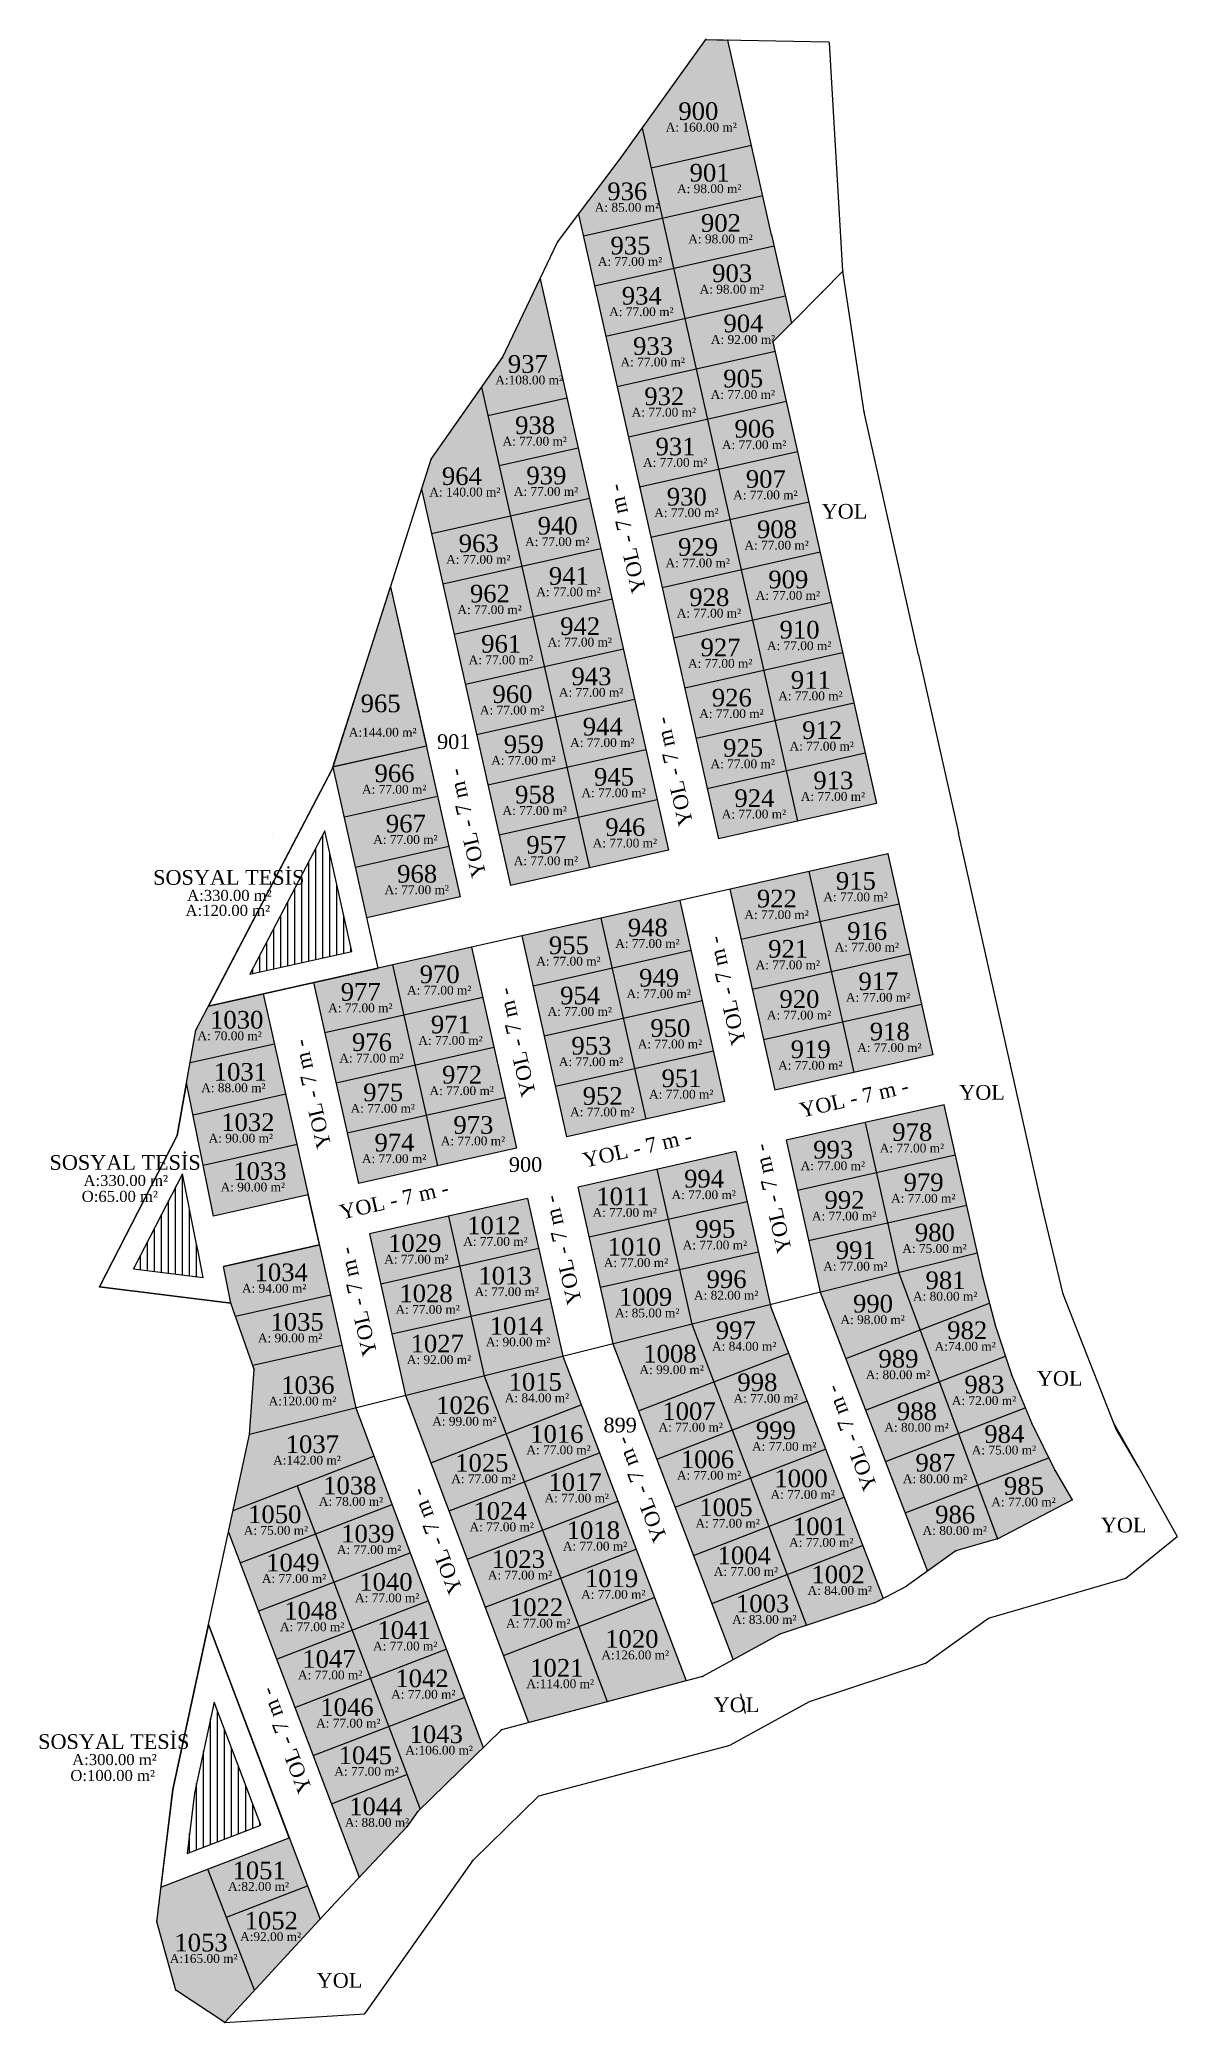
# Model space of a CAD drawing. Header units: metres. Extents: x 479883 to 480038, y 4463406 to 4463676.
import ezdxf

# ---------------------------------------------------------------- set-up
doc = ezdxf.new("R2010")
doc.units = ezdxf.units.M
doc.layers.get('0').update_dxf_attribs({"color": 5, "lineweight": 0})
for name, color, linetype, lineweight in [('DETAY_YOL_YAZI', 6, 'Continuous', 0), ('NOKTA_PARSEL', 1, 'Continuous', 0), ('PARSEL_HAT', 150, 'Continuous', 0), ('PARSEL_İPTAL', 254, 'Continuous', 0), ('PARSEL_NO', 4, 'Continuous', 0), ('YAZI', 3, 'Continuous', 0)]:
    doc.layers.add(name, color=color, linetype=linetype, lineweight=lineweight)
doc.styles.get("Standard").update_dxf_attribs({"font": 'TimesNewRoman.ttf'})

msp = doc.modelspace()

# ---------------------------------------------------------------- texts
at = {"layer": 'DETAY_YOL_YAZI'}
for p in [(479989.71, 4463610.85), (480008.41, 4463531.84), (480018.96, 4463492.96), (480027.66, 4463473.01), (479975.03, 4463448.57), (479921.06, 4463411.1)]:
    msp.add_text('YOL', height=2, dxfattribs=at).set_placement(p)
at = {"layer": 'PARSEL_NO'}
for rotation, p in [(103, (479965.88, 4463601.01)), (103, (479972.26, 4463569.34)), (103, (479944.13, 4463562.32)), (103, (479979.44, 4463539.53)), (103, (479950.89, 4463532.52)), (103, (479923.07, 4463525.5)), (13, (479986.98, 4463529.4)), (13, (479957.51, 4463522.59)), (103, (479985.67, 4463511.29)), (13, (479924.45, 4463515.53)), (103, (479957.12, 4463504.27)), (103, (479929.3, 4463497.26)), (111, (479997.32, 4463479.17)), (111, (479968.77, 4463472.15)), (111, (479940.95, 4463465.13)), (111, (479920.49, 4463438.05))]:
    msp.add_text('YOL - 7 m -', height=2, rotation=rotation, dxfattribs=at).set_placement(p)
for s, p in [('901', (479937.43, 4463579.53)), ('SOSYAL TESİS', (479898.83, 4463561.07)), ('SOSYAL TESİS', (479884.74, 4463522.31)), ('900', (479947.19, 4463522.03)), ('899', (479960.05, 4463486.61)), ('SOSYAL TESİS', (479883.2, 4463443.57))]:
    msp.add_text(s, height=2, dxfattribs=at).set_placement(p)
at = {"layer": 'YAZI'}
for s, height, p in [('900', 2.4, (479970.23, 4463665.06)), ('A: 160.00 m²', 1.2, (479968.52, 4463663.48)), ('936', 2.4, (479960.57, 4463654.15)), ('901', 2.4, (479971.76, 4463656.68)), ('A: 98.00 m²', 1.2, (479970.05, 4463655.11)), ('A: 85.00 m²', 1.2, (479958.86, 4463652.58)), ('902', 2.4, (479973.3, 4463649.85)), ('935', 2.4, (479961, 4463646.78)), ('A: 98.00 m²', 1.2, (479971.58, 4463648.28)), ('A: 77.00 m²', 1.2, (479959.29, 4463645.21)), ('903', 2.4, (479974.83, 4463643.02)), ('934', 2.4, (479962.54, 4463639.95)), ('A: 98.00 m²', 1.2, (479973.12, 4463641.45)), ('A: 77.00 m²', 1.2, (479960.82, 4463638.38)), ('904', 2.4, (479976.36, 4463636.19)), ('933', 2.4, (479964.07, 4463633.12)), ('A: 92.00 m²', 1.2, (479974.65, 4463634.61)), ('937', 2.4, (479947.05, 4463630.68)), ('A: 77.00 m²', 1.2, (479962.36, 4463631.55)), ('A:108.00 m²', 1.2, (479945.34, 4463629.1)), ('905', 2.4, (479976.33, 4463628.7)), ('932', 2.4, (479965.6, 4463626.29)), ('A: 77.00 m²', 1.2, (479974.62, 4463627.13)), ('938', 2.4, (479948.04, 4463622.35)), ('A: 77.00 m²', 1.2, (479963.88, 4463624.72)), ('906', 2.4, (479977.86, 4463621.87)), ('A: 77.00 m²', 1.2, (479946.33, 4463620.78)), ('931', 2.4, (479967.13, 4463619.46)), ('A: 77.00 m²', 1.2, (479976.15, 4463620.3)), ('A: 77.00 m²', 1.2, (479965.42, 4463617.89)), ('964', 2.4, (479938.09, 4463615.43)), ('939', 2.4, (479949.57, 4463615.52)), ('907', 2.4, (479979.4, 4463615.04)), ('A: 140.00 m²', 1.2, (479936.38, 4463613.86)), ('A: 77.00 m²', 1.2, (479947.86, 4463613.95)), ('930', 2.4, (479968.66, 4463612.63)), ('A: 77.00 m²', 1.2, (479977.68, 4463613.47)), ('940', 2.4, (479951.1, 4463608.69)), ('A: 77.00 m²', 1.2, (479966.95, 4463611.06)), ('963', 2.4, (479940.37, 4463606.29)), ('A: 77.00 m²', 1.2, (479949.39, 4463607.12)), ('929', 2.4, (479970.19, 4463605.8)), ('908', 2.4, (479980.92, 4463608.21)), ('A: 77.00 m²', 1.2, (479938.66, 4463604.71)), ('A: 77.00 m²', 1.2, (479968.48, 4463604.23)), ('A: 77.00 m²', 1.2, (479979.21, 4463606.64)), ('941', 2.4, (479952.63, 4463601.86)), ('909', 2.4, (479982.46, 4463601.38)), ('962', 2.4, (479941.9, 4463599.46)), ('A: 77.00 m²', 1.2, (479950.92, 4463600.29)), ('928', 2.4, (479971.72, 4463598.97)), ('A: 77.00 m²', 1.2, (479980.74, 4463599.81)), ('A: 77.00 m²', 1.2, (479940.19, 4463597.88)), ('942', 2.4, (479954.17, 4463595.03)), ('A: 77.00 m²', 1.2, (479970.01, 4463597.4)), ('961', 2.4, (479943.43, 4463592.63)), ('A: 77.00 m²', 1.2, (479952.45, 4463593.46)), ('927', 2.4, (479973.25, 4463592.14)), ('910', 2.4, (479983.99, 4463594.55)), ('A: 77.00 m²', 1.2, (479941.72, 4463591.05)), ('A: 77.00 m²', 1.2, (479982.27, 4463592.97)), ('943', 2.4, (479955.7, 4463588.2)), ('A: 77.00 m²', 1.2, (479971.54, 4463590.57)), ('911', 2.4, (479985.52, 4463587.72)), ('965', 2.4, (479927.04, 4463584.53)), ('960', 2.4, (479944.96, 4463585.79)), ('A: 77.00 m²', 1.2, (479953.99, 4463586.63)), ('926', 2.4, (479974.78, 4463585.31)), ('A: 77.00 m²', 1.2, (479983.81, 4463586.15)), ('A: 77.00 m²', 1.2, (479943.25, 4463584.22)), ('944', 2.4, (479957.23, 4463581.37)), ('A: 77.00 m²', 1.2, (479973.07, 4463583.74)), ('A:144.00 m²', 1.2, (479925.43, 4463581.2)), ('959', 2.4, (479946.5, 4463578.97)), ('912', 2.4, (479987.06, 4463580.89)), ('A: 77.00 m²', 1.2, (479944.79, 4463577.39)), ('A: 77.00 m²', 1.2, (479955.52, 4463579.8)), ('925', 2.4, (479976.31, 4463578.48)), ('A: 77.00 m²', 1.2, (479985.34, 4463579.32)), ('966', 2.4, (479928.93, 4463575.03)), ('945', 2.4, (479958.76, 4463574.54)), ('A: 77.00 m²', 1.2, (479974.6, 4463576.91)), ('913', 2.4, (479988.58, 4463574.06)), ('A: 77.00 m²', 1.2, (479927.22, 4463573.45)), ('958', 2.4, (479948.03, 4463572.13)), ('A: 77.00 m²', 1.2, (479957.05, 4463572.97)), ('924', 2.4, (479977.85, 4463571.65)), ('A: 77.00 m²', 1.2, (479986.87, 4463572.48)), ('967', 2.4, (479930.47, 4463568.19)), ('A: 77.00 m²', 1.2, (479946.32, 4463570.56)), ('A: 77.00 m²', 1.2, (479976.13, 4463570.08)), ('A: 77.00 m²', 1.2, (479928.75, 4463566.62)), ('957', 2.4, (479949.56, 4463565.3)), ('946', 2.4, (479960.3, 4463567.71)), ('A: 77.00 m²', 1.2, (479947.85, 4463563.73)), ('A: 77.00 m²', 1.2, (479958.58, 4463566.14)), ('968', 2.4, (479932, 4463561.36)), ('915', 2.4, (479991.65, 4463560.4)), ('A:330.00 m²', 1.5, (479903.45, 4463558.87)), ('A: 77.00 m²', 1.2, (479930.29, 4463559.79)), ('922', 2.4, (479980.91, 4463557.99)), ('A: 77.00 m²', 1.2, (479989.94, 4463558.82)), ('A:120.00 m²', 1.5, (479903.23, 4463556.83)), ('A: 77.00 m²', 1.2, (479979.2, 4463556.41)), ('948', 2.4, (479963.36, 4463554.05)), ('916', 2.4, (479993.18, 4463553.57)), ('955', 2.4, (479952.63, 4463551.64)), ('A: 77.00 m²', 1.2, (479961.65, 4463552.48)), ('921', 2.4, (479982.44, 4463551.16)), ('A: 77.00 m²', 1.2, (479991.47, 4463551.99)), ('970', 2.4, (479935.06, 4463547.7)), ('A: 77.00 m²', 1.2, (479950.91, 4463550.07)), ('949', 2.4, (479964.89, 4463547.22)), ('A: 77.00 m²', 1.2, (479980.73, 4463549.58)), ('917', 2.4, (479994.72, 4463546.74)), ('977', 2.4, (479924.33, 4463545.3)), ('A: 77.00 m²', 1.2, (479933.34, 4463546.13)), ('954', 2.4, (479954.16, 4463544.81)), ('A: 77.00 m²', 1.2, (479963.18, 4463545.65)), ('920', 2.4, (479983.97, 4463544.33)), ('A: 77.00 m²', 1.2, (479993, 4463545.16)), ('1030', 2.4, (479906.57, 4463541.51)), ('A: 77.00 m²', 1.2, (479922.62, 4463543.73)), ('A: 77.00 m²', 1.2, (479952.45, 4463543.24)), ('A: 77.00 m²', 1.2, (479982.26, 4463542.75)), ('A: 70.00 m²', 1.2, (479904.85, 4463539.93)), ('976', 2.4, (479925.86, 4463538.47)), ('971', 2.4, (479936.59, 4463540.87)), ('950', 2.4, (479966.42, 4463540.39)), ('918', 2.4, (479996.25, 4463539.91)), ('A: 77.00 m²', 1.2, (479924.14, 4463536.9)), ('A: 77.00 m²', 1.2, (479934.88, 4463539.3)), ('953', 2.4, (479955.69, 4463537.98)), ('A: 77.00 m²', 1.2, (479964.71, 4463538.82)), ('919', 2.4, (479985.5, 4463537.5)), ('A: 77.00 m²', 1.2, (479994.54, 4463538.33)), ('1031', 2.4, (479907.07, 4463534.43)), ('972', 2.4, (479938.11, 4463534.04)), ('A: 77.00 m²', 1.2, (479953.98, 4463536.41)), ('951', 2.4, (479967.95, 4463533.56)), ('A: 77.00 m²', 1.2, (479983.79, 4463535.92)), ('A: 88.00 m²', 1.2, (479905.36, 4463532.86)), ('975', 2.4, (479927.39, 4463531.64)), ('A: 77.00 m²', 1.2, (479936.4, 4463532.47)), ('952', 2.4, (479957.22, 4463531.15)), ('A: 77.00 m²', 1.2, (479966.24, 4463531.99)), ('1032', 2.4, (479908.08, 4463527.59)), ('A: 77.00 m²', 1.2, (479925.67, 4463530.07)), ('A: 77.00 m²', 1.2, (479955.51, 4463529.58)), ('A: 90.00 m²', 1.2, (479906.37, 4463526.01)), ('974', 2.4, (479928.92, 4463524.81)), ('973', 2.4, (479939.65, 4463527.21)), ('978', 2.4, (479999.31, 4463526.25)), ('A: 77.00 m²', 1.2, (479927.21, 4463523.23)), ('A: 77.00 m²', 1.2, (479937.93, 4463525.64)), ('993', 2.4, (479988.56, 4463523.84)), ('A: 77.00 m²', 1.2, (479997.6, 4463524.67)), ('1033', 2.4, (479909.72, 4463520.94)), ('994', 2.4, (479971.01, 4463519.9)), ('A: 77.00 m²', 1.2, (479986.85, 4463522.26)), ('979', 2.4, (480000.85, 4463519.42)), ('O:65.00 m²', 1.5, (479889.12, 4463517.95)), ('A:330.00 m²', 1.5, (479889.36, 4463520.11)), ('A: 90.00 m²', 1.2, (479908, 4463519.37)), ('1011', 2.4, (479959.08, 4463517.49)), ('A: 77.00 m²', 1.2, (479969.3, 4463518.32)), ('992', 2.4, (479990.1, 4463517.01)), ('A: 77.00 m²', 1.2, (479999.14, 4463517.84)), ('A: 77.00 m²', 1.2, (479958.56, 4463515.92)), ('A: 77.00 m²', 1.2, (479988.38, 4463515.43)), ('1012', 2.4, (479941.52, 4463513.55)), ('995', 2.4, (479972.53, 4463513.07)), ('980', 2.4, (480002.38, 4463512.59)), ('1029', 2.4, (479930.77, 4463511.14)), ('A: 77.00 m²', 1.2, (479940.99, 4463511.97)), ('1010', 2.4, (479960.62, 4463510.66)), ('A: 77.00 m²', 1.2, (479970.82, 4463511.49)), ('991', 2.4, (479991.63, 4463510.18)), ('A: 75.00 m²', 1.2, (480000.67, 4463511.01)), ('1034', 2.4, (479912.62, 4463507.17)), ('A: 77.00 m²', 1.2, (479930.24, 4463509.56)), ('1013', 2.4, (479943.05, 4463506.72)), ('A: 77.00 m²', 1.2, (479960.09, 4463509.09)), ('996', 2.4, (479974.07, 4463506.24)), ('A: 77.00 m²', 1.2, (479989.92, 4463508.6)), ('981', 2.4, (480003.83, 4463506.09)), ('A: 94.00 m²', 1.2, (479910.9, 4463505.6)), ('1028', 2.4, (479932.3, 4463504.31)), ('A: 77.00 m²', 1.2, (479942.52, 4463505.14)), ('1009', 2.4, (479962.15, 4463503.83)), ('A: 82.00 m²', 1.2, (479972.35, 4463504.66)), ('A: 80.00 m²', 1.2, (480002.12, 4463504.52)), ('A: 77.00 m²', 1.2, (479931.77, 4463502.73)), ('A: 85.00 m²', 1.2, (479961.62, 4463502.25)), ('990', 2.4, (479993.97, 4463502.91)), ('1035', 2.4, (479914.78, 4463500.43)), ('1014', 2.4, (479944.58, 4463499.89)), ('997', 2.4, (479975.32, 4463499.29)), ('A: 98.00 m²', 1.2, (479992.26, 4463501.34)), ('982', 2.4, (480006.78, 4463499.29)), ('A: 90.00 m²', 1.2, (479913.07, 4463498.85)), ('1027', 2.4, (479933.83, 4463497.48)), ('A: 90.00 m²', 1.2, (479944.06, 4463498.31)), ('1008', 2.4, (479965.46, 4463496.11)), ('A: 84.00 m²', 1.2, (479974.8, 4463497.72)), ('989', 2.4, (479997.43, 4463495.42)), ('A:74.00 m²', 1.2, (480005.07, 4463497.71)), ('A: 92.00 m²', 1.2, (479933.31, 4463495.9)), ('A: 99.00 m²', 1.2, (479964.94, 4463494.54)), ('A: 80.00 m²', 1.2, (479995.71, 4463493.85)), ('1036', 2.4, (479916.24, 4463491.84)), ('1015', 2.4, (479947.15, 4463492.28)), ('998', 2.4, (479978.25, 4463492.22)), ('983', 2.4, (480009.11, 4463491.91)), ('A:120.00 m²', 1.2, (479914.53, 4463490.27)), ('1026', 2.4, (479937.3, 4463489.1)), ('A: 84.00 m²', 1.2, (479946.63, 4463490.7)), ('1007', 2.4, (479968.05, 4463488.29)), ('A: 77.00 m²', 1.2, (479977.73, 4463490.64)), ('988', 2.4, (479999.94, 4463488.27)), ('A: 72.00 m²', 1.2, (480007.4, 4463490.33)), ('A: 99.00 m²', 1.2, (479936.77, 4463487.52)), ('1016', 2.4, (479950.09, 4463485.2)), ('A: 77.00 m²', 1.2, (479967.53, 4463486.72)), ('999', 2.4, (479980.77, 4463485.69)), ('A: 80.00 m²', 1.2, (479998.23, 4463486.7)), ('984', 2.4, (480011.82, 4463485.19)), ('1037', 2.4, (479916.85, 4463483.8)), ('A: 77.00 m²', 1.2, (479949.56, 4463483.63)), ('1006', 2.4, (479970.56, 4463481.75)), ('A: 77.00 m²', 1.2, (479980.24, 4463484.11)), ('A: 75.00 m²', 1.2, (480010.11, 4463483.61)), ('A:142.00 m²', 1.2, (479915.14, 4463482.23)), ('1025', 2.4, (479939.89, 4463481.27)), ('A: 77.00 m²', 1.2, (479970.03, 4463480.18)), ('1000', 2.4, (479983.28, 4463479.15)), ('987', 2.4, (480002.46, 4463481.28)), ('1038', 2.4, (479921.94, 4463478.19)), ('A: 77.00 m²', 1.2, (479939.36, 4463479.7)), ('1017', 2.4, (479952.57, 4463478.66)), ('A: 77.00 m²', 1.2, (479982.76, 4463477.58)), ('A: 80.00 m²', 1.2, (480000.75, 4463479.7)), ('985', 2.4, (480014.49, 4463478.12)), ('1050', 2.4, (479911.74, 4463474.27)), ('A: 78.00 m²', 1.2, (479921.35, 4463476.62)), ('1024', 2.4, (479942.37, 4463474.73)), ('A: 77.00 m²', 1.2, (479952.04, 4463477.08)), ('1005', 2.4, (479973.08, 4463475.22)), ('986', 2.4, (480005.14, 4463474.24)), ('A: 77.00 m²', 1.2, (480012.77, 4463476.55)), ('A: 75.00 m²', 1.2, (479911.15, 4463472.69)), ('1039', 2.4, (479924.39, 4463471.64)), ('A: 77.00 m²', 1.2, (479941.84, 4463473.16)), ('1018', 2.4, (479955.05, 4463472.11)), ('A: 77.00 m²', 1.2, (479972.55, 4463473.65)), ('1001', 2.4, (479985.8, 4463472.62)), ('A: 80.00 m²', 1.2, (480003.43, 4463472.67)), ('A: 77.00 m²', 1.2, (479923.81, 4463470.07)), ('1023', 2.4, (479944.85, 4463468.18)), ('A: 77.00 m²', 1.2, (479954.53, 4463470.54)), ('1004', 2.4, (479975.56, 4463468.68)), ('A: 77.00 m²', 1.2, (479985.28, 4463471.05)), ('1049', 2.4, (479914.19, 4463467.71)), ('A: 77.00 m²', 1.2, (479944.33, 4463466.61)), ('1019', 2.4, (479957.53, 4463465.57)), ('A: 77.00 m²', 1.2, (479975.04, 4463467.1)), ('1002', 2.4, (479988.32, 4463466.09)), ('A: 77.00 m²', 1.2, (479913.61, 4463466.14)), ('1040', 2.4, (479926.85, 4463465.08)), ('A: 77.00 m²', 1.2, (479957.01, 4463463.99)), ('A: 84.00 m²', 1.2, (479987.79, 4463464.52)), ('1048', 2.4, (479916.65, 4463461.16)), ('A: 77.00 m²', 1.2, (479926.27, 4463463.51)), ('1022', 2.4, (479947.33, 4463461.64)), ('1003', 2.4, (479978.06, 4463462.14)), ('A: 77.00 m²', 1.2, (479916.07, 4463459.58)), ('1041', 2.4, (479929.31, 4463458.53)), ('A: 77.00 m²', 1.2, (479946.81, 4463460.06)), ('1020', 2.4, (479960.28, 4463457.33)), ('A: 83.00 m²', 1.2, (479977.54, 4463460.57)), ('1047', 2.4, (479919.11, 4463454.6)), ('A: 77.00 m²', 1.2, (479928.72, 4463456.96)), ('1042', 2.4, (479931.76, 4463451.97)), ('1021', 2.4, (479950.08, 4463453.4)), ('A:126.00 m²', 1.2, (479959.76, 4463455.75)), ('A: 77.00 m²', 1.2, (479918.52, 4463453.03)), ('A:114.00 m²', 1.2, (479949.56, 4463451.83)), ('1046', 2.4, (479921.56, 4463448.05)), ('A: 77.00 m²', 1.2, (479931.18, 4463450.4)), ('A: 77.00 m²', 1.2, (479920.98, 4463446.47)), ('1043', 2.4, (479933.69, 4463444.37)), ('1045', 2.4, (479924.05, 4463441.5)), ('A:106.00 m²', 1.2, (479933.1, 4463442.8)), ('A:300.00 m²', 1.5, (479887.82, 4463441.37)), ('A: 77.00 m²', 1.2, (479923.46, 4463439.93)), ('O:100.00 m²', 1.5, (479887.58, 4463439.21)), ('1044', 2.4, (479925.48, 4463434.55)), ('A: 88.00 m²', 1.2, (479924.89, 4463432.98)), ('1051', 2.4, (479909.62, 4463425.85)), ('A:82.00 m²', 1.2, (479909.01, 4463424.27)), ('1052', 2.4, (479911.27, 4463419.02)), ('1053', 2.4, (479901.72, 4463416.04)), ('A:92.00 m²', 1.2, (479910.65, 4463417.45)), ('A:165.00 m²', 1.2, (479901.1, 4463414.47))]:
    msp.add_text(s, height=height, rotation=360, dxfattribs=at).set_placement(p)

# ---------------------------------------------------------------- hatches: boundary and pattern name
h = msp.add_hatch(color=5)
h.dxf.hatch_style = 1
h.paths.add_polyline_path([(479976.96, 4463675.92), (479973.97, 4463675.98), (479965.31, 4463663.93), (479966.52, 4463658.5), (479980.18, 4463661.57)])
h = msp.add_hatch(color=1)
h.dxf.hatch_style = 1
h.paths.add_polyline_path([(479965.31, 4463663.93), (479962.31, 4463659.76), (479956.66, 4463652.21), (479957.32, 4463649.27), (479968.05, 4463651.67)])
h = msp.add_hatch(color=1)
h.dxf.hatch_style = 1
h.paths.add_polyline_path([(479981.71, 4463654.74), (479980.18, 4463661.57), (479966.52, 4463658.5), (479968.05, 4463651.67)])
h = msp.add_hatch(color=5)
h.dxf.hatch_style = 1
h.paths.add_polyline_path([(479983.24, 4463647.91), (479982.9, 4463649.45), (479981.71, 4463654.74), (479968.05, 4463651.67), (479969.58, 4463644.84)])
h = msp.add_hatch(color=5)
h.dxf.hatch_style = 1
h.paths.add_polyline_path([(479968.05, 4463651.67), (479957.32, 4463649.27), (479958.85, 4463642.44), (479969.58, 4463644.84)])
h = msp.add_hatch(color=1)
h.dxf.hatch_style = 1
h.paths.add_polyline_path([(479983.24, 4463647.91), (479969.58, 4463644.84), (479971.11, 4463638.01), (479984.77, 4463641.08)])
h = msp.add_hatch(color=1)
h.dxf.hatch_style = 1
h.paths.add_polyline_path([(479951.45, 4463643.46), (479946.34, 4463632.77), (479943.48, 4463628.71), (479944.35, 4463624.84), (479955.09, 4463627.24)])
h = msp.add_hatch(color=1)
h.dxf.hatch_style = 1
h.paths.add_polyline_path([(479969.58, 4463644.84), (479958.85, 4463642.44), (479960.38, 4463635.61), (479971.11, 4463638.01)])
h = msp.add_hatch(color=1)
h.dxf.hatch_style = 1
h.paths.add_polyline_path([(479985.59, 4463637.43), (479984.77, 4463641.08), (479971.11, 4463638.01), (479972.65, 4463631.18), (479983.38, 4463633.59), (479983.09, 4463634.89)])
h = msp.add_hatch(color=5)
h.dxf.hatch_style = 1
h.paths.add_polyline_path([(479971.11, 4463638.01), (479960.38, 4463635.61), (479961.91, 4463628.77), (479972.65, 4463631.18)])
h = msp.add_hatch(color=1)
h.dxf.hatch_style = 1
h.paths.add_polyline_path([(479983.38, 4463633.59), (479972.65, 4463631.18), (479974.18, 4463624.35), (479984.91, 4463626.76)])
h = msp.add_hatch(color=5)
h.dxf.hatch_style = 1
h.paths.add_polyline_path([(479972.65, 4463631.18), (479961.91, 4463628.77), (479963.44, 4463621.94), (479974.18, 4463624.35)])
h = msp.add_hatch(color=1)
h.dxf.hatch_style = 1
h.paths.add_polyline_path([(479943.48, 4463628.71), (479936.62, 4463618.94), (479935.32, 4463614.84), (479936.68, 4463608.77), (479947.42, 4463611.18)])
h = msp.add_hatch(color=1)
h.dxf.hatch_style = 1
h.paths.add_polyline_path([(479955.09, 4463627.24), (479944.35, 4463624.84), (479945.88, 4463618.01), (479956.62, 4463620.41)])
h = msp.add_hatch(color=5)
h.dxf.hatch_style = 1
h.paths.add_polyline_path([(479974.18, 4463624.35), (479963.44, 4463621.94), (479964.97, 4463615.11), (479975.71, 4463617.52)])
h = msp.add_hatch(color=5)
h.dxf.hatch_style = 1
h.paths.add_polyline_path([(479984.91, 4463626.76), (479974.18, 4463624.35), (479975.71, 4463617.52), (479986.44, 4463619.93)])
h = msp.add_hatch(color=1)
h.dxf.hatch_style = 1
h.paths.add_polyline_path([(479956.62, 4463620.41), (479945.88, 4463618.01), (479947.42, 4463611.18), (479958.15, 4463613.58)])
h = msp.add_hatch(color=5)
h.dxf.hatch_style = 1
h.paths.add_polyline_path([(479986.44, 4463619.93), (479975.71, 4463617.52), (479977.24, 4463610.69), (479987.97, 4463613.1)])
h = msp.add_hatch(color=1)
h.dxf.hatch_style = 1
h.paths.add_polyline_path([(479975.71, 4463617.52), (479964.97, 4463615.11), (479966.51, 4463608.28), (479977.24, 4463610.69)])
h = msp.add_hatch(color=5)
h.dxf.hatch_style = 1
h.paths.add_polyline_path([(479958.15, 4463613.58), (479947.42, 4463611.18), (479948.95, 4463604.35), (479959.68, 4463606.75)])
h = msp.add_hatch(color=1)
h.dxf.hatch_style = 1
h.paths.add_polyline_path([(479947.42, 4463611.18), (479936.68, 4463608.77), (479938.22, 4463601.94), (479948.95, 4463604.35)])
h = msp.add_hatch(color=5)
h.dxf.hatch_style = 1
h.paths.add_polyline_path([(479987.97, 4463613.1), (479977.24, 4463610.69), (479978.77, 4463603.86), (479989.5, 4463606.27)])
h = msp.add_hatch(color=5)
h.dxf.hatch_style = 1
h.paths.add_polyline_path([(479977.24, 4463610.69), (479966.51, 4463608.28), (479968.04, 4463601.45), (479978.77, 4463603.86)])
h = msp.add_hatch(color=5)
h.dxf.hatch_style = 1
h.paths.add_polyline_path([(479959.68, 4463606.75), (479948.95, 4463604.35), (479950.48, 4463597.51), (479961.21, 4463599.92)])
h = msp.add_hatch(color=5)
h.dxf.hatch_style = 1
h.paths.add_polyline_path([(479989.5, 4463606.27), (479978.77, 4463603.86), (479980.3, 4463597.03), (479991.03, 4463599.44)])
h = msp.add_hatch(color=1)
h.dxf.hatch_style = 1
h.paths.add_polyline_path([(479948.95, 4463604.35), (479938.22, 4463601.94), (479939.75, 4463595.11), (479950.48, 4463597.51)])
h = msp.add_hatch(color=5)
h.dxf.hatch_style = 1
h.paths.add_polyline_path([(479978.77, 4463603.86), (479968.04, 4463601.45), (479969.57, 4463594.62), (479980.3, 4463597.03)])
h = msp.add_hatch(color=2)
h.dxf.hatch_style = 1
h.paths.add_polyline_path([(479931.12, 4463601.58), (479923.3, 4463577.09), (479935.98, 4463579.91)])
h = msp.add_hatch(color=5)
h.dxf.hatch_style = 1
h.paths.add_polyline_path([(479961.21, 4463599.92), (479950.48, 4463597.51), (479952.01, 4463590.68), (479962.75, 4463593.09)])
h = msp.add_hatch(color=5)
h.dxf.hatch_style = 1
h.paths.add_polyline_path([(479950.48, 4463597.51), (479939.75, 4463595.11), (479941.28, 4463588.28), (479952.01, 4463590.68)])
h = msp.add_hatch(color=5)
h.dxf.hatch_style = 1
h.paths.add_polyline_path([(479991.03, 4463599.44), (479980.3, 4463597.03), (479981.83, 4463590.2), (479992.56, 4463592.61)])
h = msp.add_hatch(color=5)
h.dxf.hatch_style = 1
h.paths.add_polyline_path([(479980.3, 4463597.03), (479969.57, 4463594.62), (479971.1, 4463587.79), (479981.83, 4463590.2)])
h = msp.add_hatch(color=5)
h.dxf.hatch_style = 1
h.paths.add_polyline_path([(479964.28, 4463586.26), (479962.75, 4463593.09), (479952.01, 4463590.68), (479953.55, 4463583.85)])
h = msp.add_hatch(color=5)
h.dxf.hatch_style = 1
h.paths.add_polyline_path([(479992.56, 4463592.61), (479981.83, 4463590.2), (479983.36, 4463583.37), (479994.1, 4463585.78)])
h = msp.add_hatch(color=5)
h.dxf.hatch_style = 1
h.paths.add_polyline_path([(479952.01, 4463590.68), (479941.28, 4463588.28), (479942.81, 4463581.45), (479953.55, 4463583.85)])
h = msp.add_hatch(color=5)
h.dxf.hatch_style = 1
h.paths.add_polyline_path([(479981.83, 4463590.2), (479971.1, 4463587.79), (479972.63, 4463580.96), (479983.36, 4463583.37)])
h = msp.add_hatch(color=5)
h.dxf.hatch_style = 1
h.paths.add_polyline_path([(479953.55, 4463583.85), (479942.81, 4463581.45), (479944.34, 4463574.62), (479955.08, 4463577.02)])
h = msp.add_hatch(color=5)
h.dxf.hatch_style = 1
h.paths.add_polyline_path([(479964.28, 4463586.26), (479953.55, 4463583.85), (479955.08, 4463577.02), (479965.81, 4463579.43)])
h = msp.add_hatch(color=5)
h.dxf.hatch_style = 1
h.paths.add_polyline_path([(479995.63, 4463578.95), (479994.1, 4463585.78), (479983.36, 4463583.37), (479984.89, 4463576.54)])
h = msp.add_hatch(color=5)
h.dxf.hatch_style = 1
h.paths.add_polyline_path([(479983.36, 4463583.37), (479972.63, 4463580.96), (479974.16, 4463574.13), (479984.89, 4463576.54)])
h = msp.add_hatch(color=5)
h.dxf.hatch_style = 1
h.paths.add_polyline_path([(479935.98, 4463579.91), (479923.31, 4463577.07), (479924.83, 4463570.24), (479937.51, 4463573.08)])
h = msp.add_hatch(color=5)
h.dxf.hatch_style = 1
h.paths.add_polyline_path([(479965.81, 4463579.43), (479955.08, 4463577.02), (479956.61, 4463570.19), (479967.34, 4463572.6)])
h = msp.add_hatch(color=1)
h.dxf.hatch_style = 1
h.paths.add_polyline_path([(479995.63, 4463578.95), (479984.89, 4463576.54), (479986.42, 4463569.71), (479997.16, 4463572.12)])
h = msp.add_hatch(color=5)
h.dxf.hatch_style = 1
h.paths.add_polyline_path([(479955.08, 4463577.02), (479944.34, 4463574.62), (479945.88, 4463567.79), (479956.61, 4463570.19)])
h = msp.add_hatch(color=5)
h.dxf.hatch_style = 1
h.paths.add_polyline_path([(479984.89, 4463576.54), (479974.16, 4463574.13), (479975.69, 4463567.3), (479986.42, 4463569.71)])
h = msp.add_hatch(color=5)
h.dxf.hatch_style = 1
h.paths.add_polyline_path([(479937.51, 4463573.08), (479924.83, 4463570.24), (479926.36, 4463563.41), (479939.05, 4463566.25)])
h = msp.add_hatch(color=1)
h.dxf.hatch_style = 1
h.paths.add_polyline_path([(479967.34, 4463572.6), (479956.61, 4463570.19), (479958.14, 4463563.36), (479968.88, 4463565.77)])
h = msp.add_hatch()
h.set_pattern_fill('ANSI31', color=0, scale=0.3, angle=45)
h.paths.add_polyline_path([(479922.17, 4463568.38), (479911.99, 4463548.91), (479925.82, 4463552.01)])
h = msp.add_hatch(color=1)
h.dxf.hatch_style = 1
h.paths.add_polyline_path([(479956.61, 4463570.19), (479945.88, 4463567.79), (479947.41, 4463560.96), (479958.14, 4463563.36)])
h = msp.add_hatch(color=1)
h.dxf.hatch_style = 1
h.paths.add_polyline_path([(479939.05, 4463566.25), (479926.36, 4463563.41), (479927.88, 4463556.57), (479940.58, 4463559.42)])
h = msp.add_hatch(color=5)
h.dxf.hatch_style = 1
h.paths.add_polyline_path([(479998.69, 4463565.29), (479987.96, 4463562.88), (479989.49, 4463556.05), (480000.22, 4463558.45)])
h = msp.add_hatch(color=5)
h.dxf.hatch_style = 1
h.paths.add_polyline_path([(479987.96, 4463562.88), (479977.22, 4463560.47), (479978.75, 4463553.64), (479989.49, 4463556.05)])
h = msp.add_hatch(color=5)
h.dxf.hatch_style = 1
h.paths.add_polyline_path([(479970.41, 4463558.94), (479959.67, 4463556.53), (479961.2, 4463549.7), (479971.94, 4463552.11)])
h = msp.add_hatch(color=5)
h.dxf.hatch_style = 1
h.paths.add_polyline_path([(480000.22, 4463558.45), (479989.49, 4463556.05), (479991.02, 4463549.22), (480001.75, 4463551.62)])
h = msp.add_hatch(color=5)
h.dxf.hatch_style = 1
h.paths.add_polyline_path([(479959.67, 4463556.53), (479948.94, 4463554.13), (479950.47, 4463547.29), (479961.2, 4463549.7)])
h = msp.add_hatch(color=5)
h.dxf.hatch_style = 1
h.paths.add_polyline_path([(479991.02, 4463549.22), (479989.49, 4463556.05), (479978.75, 4463553.64), (479980.28, 4463546.81)])
h = msp.add_hatch(color=1)
h.dxf.hatch_style = 1
h.paths.add_polyline_path([(479942.11, 4463552.59), (479931.38, 4463550.19), (479932.9, 4463543.35), (479943.64, 4463545.76)])
h = msp.add_hatch(color=5)
h.dxf.hatch_style = 1
h.paths.add_polyline_path([(479971.94, 4463552.11), (479961.2, 4463549.7), (479962.73, 4463542.87), (479973.47, 4463545.28)])
h = msp.add_hatch(color=5)
h.dxf.hatch_style = 1
h.paths.add_polyline_path([(480001.75, 4463551.62), (479991.02, 4463549.22), (479992.55, 4463542.39), (480003.28, 4463544.79)])
h = msp.add_hatch(color=5)
h.dxf.hatch_style = 1
h.paths.add_polyline_path([(479931.38, 4463550.19), (479920.64, 4463547.78), (479922.17, 4463540.95), (479932.9, 4463543.35)])
h = msp.add_hatch(color=5)
h.dxf.hatch_style = 1
h.paths.add_polyline_path([(479961.2, 4463549.7), (479950.47, 4463547.29), (479951.99, 4463540.46), (479962.73, 4463542.87)])
h = msp.add_hatch(color=5)
h.dxf.hatch_style = 1
h.paths.add_polyline_path([(479991.02, 4463549.22), (479980.28, 4463546.81), (479981.82, 4463539.98), (479992.55, 4463542.39)])
h = msp.add_hatch(color=1)
h.dxf.hatch_style = 1
h.paths.add_polyline_path([(479913.81, 4463546.25), (479906.34, 4463544.57), (479904.64, 4463541.32), (479903.85, 4463536.84), (479915.34, 4463539.41)])
h = msp.add_hatch(color=1)
h.dxf.hatch_style = 1
h.paths.add_polyline_path([(479932.9, 4463543.35), (479922.17, 4463540.95), (479923.69, 4463534.11), (479934.42, 4463536.52)])
h = msp.add_hatch(color=5)
h.dxf.hatch_style = 1
h.paths.add_polyline_path([(479943.64, 4463545.76), (479932.9, 4463543.35), (479934.42, 4463536.52), (479945.16, 4463538.93)])
h = msp.add_hatch(color=5)
h.dxf.hatch_style = 1
h.paths.add_polyline_path([(479973.47, 4463545.28), (479962.73, 4463542.87), (479964.26, 4463536.04), (479975, 4463538.45)])
h = msp.add_hatch(color=1)
h.dxf.hatch_style = 1
h.paths.add_polyline_path([(480003.28, 4463544.79), (479992.55, 4463542.39), (479994.08, 4463535.56), (480004.81, 4463537.96)])
h = msp.add_hatch(color=5)
h.dxf.hatch_style = 1
h.paths.add_polyline_path([(479962.73, 4463542.87), (479951.99, 4463540.46), (479953.52, 4463533.63), (479964.26, 4463536.04)])
h = msp.add_hatch(color=1)
h.dxf.hatch_style = 1
h.paths.add_polyline_path([(479992.55, 4463542.39), (479981.82, 4463539.98), (479983.35, 4463533.15), (479994.08, 4463535.56)])
h = msp.add_hatch(color=5)
h.dxf.hatch_style = 1
h.paths.add_polyline_path([(479915.34, 4463539.41), (479903.85, 4463536.84), (479903.38, 4463534.15), (479904.26, 4463529.76), (479916.86, 4463532.58)])
h = msp.add_hatch(color=5)
h.dxf.hatch_style = 1
h.paths.add_polyline_path([(479945.16, 4463538.93), (479934.42, 4463536.52), (479935.95, 4463529.69), (479946.69, 4463532.1)])
h = msp.add_hatch(color=1)
h.dxf.hatch_style = 1
h.paths.add_polyline_path([(479975, 4463538.45), (479964.26, 4463536.04), (479965.79, 4463529.21), (479976.52, 4463531.62)])
h = msp.add_hatch(color=1)
h.dxf.hatch_style = 1
h.paths.add_polyline_path([(479934.42, 4463536.52), (479923.69, 4463534.11), (479925.21, 4463527.28), (479935.95, 4463529.69)])
h = msp.add_hatch(color=1)
h.dxf.hatch_style = 1
h.paths.add_polyline_path([(479964.26, 4463536.04), (479953.52, 4463533.63), (479955.04, 4463526.8), (479965.79, 4463529.21)])
h = msp.add_hatch(color=2)
h.dxf.hatch_style = 1
h.paths.add_polyline_path([(479916.86, 4463532.58), (479904.26, 4463529.76), (479905.64, 4463522.89), (479918.39, 4463525.75)])
h = msp.add_hatch(color=1)
h.dxf.hatch_style = 1
h.paths.add_polyline_path([(479946.69, 4463532.1), (479935.95, 4463529.69), (479937.47, 4463522.86), (479948.21, 4463525.27)])
h = msp.add_hatch(color=5)
h.dxf.hatch_style = 1
h.paths.add_polyline_path([(480006.34, 4463531.13), (479995.61, 4463528.72), (479997.14, 4463521.89), (480007.88, 4463524.3)])
h = msp.add_hatch(color=1)
h.dxf.hatch_style = 1
h.paths.add_polyline_path([(479935.95, 4463529.69), (479925.21, 4463527.28), (479926.73, 4463520.45), (479937.47, 4463522.86)])
h = msp.add_hatch(color=5)
h.dxf.hatch_style = 1
h.paths.add_polyline_path([(479995.61, 4463528.72), (479984.88, 4463526.32), (479986.41, 4463519.49), (479997.14, 4463521.89)])
h = msp.add_hatch(color=2)
h.dxf.hatch_style = 1
h.paths.add_polyline_path([(479918.39, 4463525.75), (479905.64, 4463522.89), (479907.03, 4463516.03), (479919.91, 4463518.92)])
h = msp.add_hatch(color=5)
h.dxf.hatch_style = 1
h.paths.add_polyline_path([(479978.05, 4463524.79), (479967.32, 4463522.38), (479968.85, 4463515.55), (479979.58, 4463517.96)])
h = msp.add_hatch()
h.set_pattern_fill('ANSI31', color=0, scale=0.3, angle=45)
h.paths.add_polyline_path([(479904.89, 4463511.45), (479904.69, 4463512.43), (479902.81, 4463521.77), (479896.16, 4463508.86), (479905.65, 4463507.68)])
h = msp.add_hatch(color=5)
h.dxf.hatch_style = 1
h.paths.add_polyline_path([(479967.32, 4463522.38), (479956.57, 4463519.97), (479958.09, 4463513.13), (479968.85, 4463515.55)])
h = msp.add_hatch(color=5)
h.dxf.hatch_style = 1
h.paths.add_polyline_path([(479997.14, 4463521.89), (479986.41, 4463519.49), (479987.94, 4463512.66), (479998.67, 4463515.06)])
h = msp.add_hatch(color=5)
h.dxf.hatch_style = 1
h.paths.add_polyline_path([(480007.88, 4463524.3), (479997.14, 4463521.89), (479998.67, 4463515.06), (480009.41, 4463517.47)])
h = msp.add_hatch(color=5)
h.dxf.hatch_style = 1
h.paths.add_polyline_path([(479949.74, 4463518.43), (479938.99, 4463516.02), (479940.52, 4463509.19), (479951.26, 4463511.6)])
h = msp.add_hatch(color=5)
h.dxf.hatch_style = 1
h.paths.add_polyline_path([(479979.58, 4463517.96), (479968.85, 4463515.55), (479970.38, 4463508.72), (479981.11, 4463511.12)])
h = msp.add_hatch(color=5)
h.dxf.hatch_style = 1
h.paths.add_polyline_path([(480009.41, 4463517.47), (479998.67, 4463515.06), (480000.18, 4463508.32), (480010.86, 4463510.98)])
h = msp.add_hatch(color=5)
h.dxf.hatch_style = 1
h.paths.add_polyline_path([(479938.99, 4463516.02), (479928.25, 4463513.62), (479929.78, 4463506.78), (479940.52, 4463509.19)])
h = msp.add_hatch(color=5)
h.dxf.hatch_style = 1
h.paths.add_polyline_path([(479968.85, 4463515.55), (479958.09, 4463513.13), (479959.62, 4463506.3), (479970.38, 4463508.72)])
h = msp.add_hatch(color=5)
h.dxf.hatch_style = 1
h.paths.add_polyline_path([(479998.67, 4463515.06), (479987.94, 4463512.66), (479989.51, 4463505.66), (480000.18, 4463508.32)])
h = msp.add_hatch(color=5)
h.dxf.hatch_style = 1
h.paths.add_polyline_path([(479921.44, 4463512.09), (479908.41, 4463509.16), (479909.41, 4463504.2), (479910.05, 4463502.36), (479922.96, 4463505.25)])
h = msp.add_hatch(color=5)
h.dxf.hatch_style = 1
h.paths.add_polyline_path([(479951.26, 4463511.6), (479940.52, 4463509.19), (479942.04, 4463502.36), (479952.79, 4463504.77)])
h = msp.add_hatch(color=5)
h.dxf.hatch_style = 1
h.paths.add_polyline_path([(479981.11, 4463511.12), (479970.38, 4463508.72), (479972.04, 4463501.31), (479982.71, 4463503.97)])
h = msp.add_hatch(color=5)
h.dxf.hatch_style = 1
h.paths.add_polyline_path([(480011.57, 4463507.81), (480010.86, 4463510.98), (480000.18, 4463508.32), (480003.08, 4463500.54), (480012.52, 4463504.17)])
h = msp.add_hatch(color=1)
h.dxf.hatch_style = 1
h.paths.add_polyline_path([(479940.52, 4463509.19), (479929.78, 4463506.78), (479931.3, 4463499.95), (479942.04, 4463502.36)])
h = msp.add_hatch(color=5)
h.dxf.hatch_style = 1
h.paths.add_polyline_path([(479970.38, 4463508.72), (479959.62, 4463506.3), (479961.33, 4463498.64), (479972.04, 4463501.31)])
h = msp.add_hatch(color=5)
h.dxf.hatch_style = 1
h.paths.add_polyline_path([(480000.18, 4463508.32), (479989.51, 4463505.66), (479992.98, 4463496.65), (480003.08, 4463500.54)])
h = msp.add_hatch(color=5)
h.dxf.hatch_style = 1
h.paths.add_polyline_path([(479922.96, 4463505.25), (479910.05, 4463502.36), (479912.38, 4463495.71), (479924.49, 4463498.42)])
h = msp.add_hatch(color=5)
h.dxf.hatch_style = 1
h.paths.add_polyline_path([(479952.79, 4463504.77), (479942.04, 4463502.36), (479943.84, 4463494.29), (479954.53, 4463496.95)])
h = msp.add_hatch(color=5)
h.dxf.hatch_style = 1
h.paths.add_polyline_path([(479982.79, 4463503.63), (479982.71, 4463503.97), (479972.04, 4463501.31), (479975.03, 4463493.46), (479985.2, 4463497.37)])
h = msp.add_hatch(color=2)
h.dxf.hatch_style = 1
h.paths.add_polyline_path([(480013.34, 4463501.03), (480012.52, 4463504.17), (480003.08, 4463500.54), (480005.69, 4463493.51), (480014.7, 4463496.98)])
h = msp.add_hatch(color=5)
h.dxf.hatch_style = 1
h.paths.add_polyline_path([(479942.04, 4463502.36), (479931.3, 4463499.95), (479933.15, 4463491.62), (479943.84, 4463494.29)])
h = msp.add_hatch(color=5)
h.dxf.hatch_style = 1
h.paths.add_polyline_path([(479972.04, 4463501.31), (479961.33, 4463498.64), (479964.8, 4463489.52), (479975.03, 4463493.46)])
h = msp.add_hatch(color=5)
h.dxf.hatch_style = 1
h.paths.add_polyline_path([(480003.08, 4463500.54), (479992.98, 4463496.65), (479995.67, 4463489.65), (480005.69, 4463493.51)])
h = msp.add_hatch(color=5)
h.dxf.hatch_style = 1
h.paths.add_polyline_path([(479924.49, 4463498.42), (479912.38, 4463495.71), (479912.57, 4463495.18), (479911.93, 4463486.34), (479926.38, 4463489.94)])
h = msp.add_hatch(color=5)
h.dxf.hatch_style = 1
h.paths.add_polyline_path([(479954.53, 4463496.95), (479943.84, 4463494.29), (479946.81, 4463486.42), (479957.03, 4463490.36)])
h = msp.add_hatch(color=5)
h.dxf.hatch_style = 1
h.paths.add_polyline_path([(479987.71, 4463490.84), (479985.2, 4463497.37), (479975.03, 4463493.46), (479977.53, 4463486.92)])
h = msp.add_hatch(color=5)
h.dxf.hatch_style = 1
h.paths.add_polyline_path([(480015.58, 4463494.34), (480014.7, 4463496.98), (480005.69, 4463493.51), (480008.3, 4463486.48), (480017.38, 4463489.97)])
h = msp.add_hatch(color=5)
h.dxf.hatch_style = 1
h.paths.add_polyline_path([(479943.84, 4463494.29), (479933.15, 4463491.62), (479936.59, 4463482.49), (479946.81, 4463486.42)])
h = msp.add_hatch(color=5)
h.dxf.hatch_style = 1
h.paths.add_polyline_path([(479975.03, 4463493.46), (479964.8, 4463489.52), (479967.29, 4463482.97), (479977.53, 4463486.92)])
h = msp.add_hatch(color=5)
h.dxf.hatch_style = 1
h.paths.add_polyline_path([(480005.69, 4463493.51), (479995.67, 4463489.65), (479998.37, 4463482.65), (480008.3, 4463486.48)])
h = msp.add_hatch(color=5)
h.dxf.hatch_style = 1
h.paths.add_polyline_path([(479926.38, 4463489.94), (479911.93, 4463486.34), (479909.69, 4463475.98), (479928.85, 4463483.36)])
h = msp.add_hatch(color=5)
h.dxf.hatch_style = 1
h.paths.add_polyline_path([(479957.03, 4463490.36), (479946.81, 4463486.42), (479949.29, 4463479.87), (479959.51, 4463483.81)])
h = msp.add_hatch(color=5)
h.dxf.hatch_style = 1
h.paths.add_polyline_path([(479987.71, 4463490.84), (479977.53, 4463486.92), (479980.02, 4463480.38), (479990.23, 4463484.31)])
h = msp.add_hatch(color=1)
h.dxf.hatch_style = 1
h.paths.add_polyline_path([(480018.28, 4463487.81), (480017.38, 4463489.97), (480008.3, 4463486.48), (480010.92, 4463479.45), (480020.58, 4463483.17)])
h = msp.add_hatch(color=5)
h.dxf.hatch_style = 1
h.paths.add_polyline_path([(479977.53, 4463486.92), (479967.29, 4463482.97), (479969.78, 4463476.43), (479980.02, 4463480.38)])
h = msp.add_hatch(color=1)
h.dxf.hatch_style = 1
h.paths.add_polyline_path([(479946.81, 4463486.42), (479936.59, 4463482.49), (479939.06, 4463475.93), (479949.29, 4463479.87)])
h = msp.add_hatch(color=5)
h.dxf.hatch_style = 1
h.paths.add_polyline_path([(479990.23, 4463484.31), (479980.02, 4463480.38), (479982.52, 4463473.84), (479992.75, 4463477.78)])
h = msp.add_hatch(color=5)
h.dxf.hatch_style = 1
h.paths.add_polyline_path([(480008.3, 4463486.48), (479998.37, 4463482.65), (480001.07, 4463475.65), (480010.92, 4463479.45)])
h = msp.add_hatch(color=5)
h.dxf.hatch_style = 1
h.paths.add_polyline_path([(479928.85, 4463483.36), (479918.43, 4463479.35), (479920.91, 4463472.8), (479931.31, 4463476.8)])
h = msp.add_hatch(color=5)
h.dxf.hatch_style = 1
h.paths.add_polyline_path([(479959.51, 4463483.81), (479949.29, 4463479.87), (479951.76, 4463473.33), (479962, 4463477.27)])
h = msp.add_hatch(color=5)
h.dxf.hatch_style = 1
h.paths.add_polyline_path([(480021.41, 4463481.49), (480020.58, 4463483.17), (480010.92, 4463479.45), (480013.63, 4463472.14), (480023.78, 4463477.44)])
h = msp.add_hatch(color=5)
h.dxf.hatch_style = 1
h.paths.add_polyline_path([(479918.43, 4463479.35), (479909.69, 4463475.98), (479909.06, 4463473.04), (479910.65, 4463468.85), (479920.91, 4463472.8)])
h = msp.add_hatch(color=5)
h.dxf.hatch_style = 1
h.paths.add_polyline_path([(479949.29, 4463479.87), (479939.06, 4463475.93), (479941.52, 4463469.38), (479951.76, 4463473.33)])
h = msp.add_hatch(color=5)
h.dxf.hatch_style = 1
h.paths.add_polyline_path([(479980.02, 4463480.38), (479969.78, 4463476.43), (479972.27, 4463469.89), (479982.52, 4463473.84)])
h = msp.add_hatch(color=5)
h.dxf.hatch_style = 1
h.paths.add_polyline_path([(480010.92, 4463479.45), (480001.07, 4463475.65), (480004.11, 4463467.74), (480007.94, 4463470.5), (480013.63, 4463472.14)])
h = msp.add_hatch(color=5)
h.dxf.hatch_style = 1
h.paths.add_polyline_path([(479931.31, 4463476.8), (479920.91, 4463472.8), (479923.39, 4463466.26), (479933.76, 4463470.25)])
h = msp.add_hatch(color=5)
h.dxf.hatch_style = 1
h.paths.add_polyline_path([(479962, 4463477.27), (479951.76, 4463473.33), (479954.24, 4463466.78), (479964.48, 4463470.72)])
h = msp.add_hatch(color=5)
h.dxf.hatch_style = 1
h.paths.add_polyline_path([(479992.75, 4463477.78), (479982.52, 4463473.84), (479985.02, 4463467.3), (479995.26, 4463471.24)])
h = msp.add_hatch(color=5)
h.dxf.hatch_style = 1
h.paths.add_polyline_path([(479951.76, 4463473.33), (479941.52, 4463469.38), (479943.99, 4463462.83), (479954.24, 4463466.78)])
h = msp.add_hatch(color=5)
h.dxf.hatch_style = 1
h.paths.add_polyline_path([(479982.52, 4463473.84), (479972.27, 4463469.89), (479974.76, 4463463.35), (479985.02, 4463467.3)])
h = msp.add_hatch(color=5)
h.dxf.hatch_style = 1
h.paths.add_polyline_path([(479920.91, 4463472.8), (479910.65, 4463468.85), (479913.13, 4463462.3), (479923.39, 4463466.26)])
h = msp.add_hatch(color=5)
h.dxf.hatch_style = 1
h.paths.add_polyline_path([(479964.48, 4463470.72), (479954.24, 4463466.78), (479956.71, 4463460.23), (479966.96, 4463464.18)])
h = msp.add_hatch(color=5)
h.dxf.hatch_style = 1
h.paths.add_polyline_path([(479995.26, 4463471.24), (479985.02, 4463467.3), (479987.66, 4463460.37), (479996.88, 4463463.42), (479997.51, 4463463.73), (479998.05, 4463464.01)])
h = msp.add_hatch(color=5)
h.dxf.hatch_style = 1
h.paths.add_polyline_path([(479933.76, 4463470.25), (479923.39, 4463466.26), (479925.88, 4463459.71), (479936.22, 4463463.69)])
h = msp.add_hatch(color=5)
h.dxf.hatch_style = 1
h.paths.add_polyline_path([(479923.39, 4463466.26), (479913.13, 4463462.3), (479915.61, 4463455.76), (479925.88, 4463459.71)])
h = msp.add_hatch(color=5)
h.dxf.hatch_style = 1
h.paths.add_polyline_path([(479954.24, 4463466.78), (479943.99, 4463462.83), (479946.46, 4463456.28), (479956.71, 4463460.23)])
h = msp.add_hatch(color=5)
h.dxf.hatch_style = 1
h.paths.add_polyline_path([(479985.02, 4463467.3), (479974.76, 4463463.35), (479977.67, 4463455.69), (479984.03, 4463459.17), (479987.66, 4463460.37)])
h = msp.add_hatch(color=5)
h.dxf.hatch_style = 1
h.paths.add_polyline_path([(479936.22, 4463463.69), (479925.88, 4463459.71), (479928.36, 4463453.17), (479938.68, 4463457.14)])
h = msp.add_hatch(color=5)
h.dxf.hatch_style = 1
h.paths.add_polyline_path([(479966.96, 4463464.18), (479956.71, 4463460.23), (479960.57, 4463450), (479971.27, 4463452.83)])
h = msp.add_hatch(color=1)
h.dxf.hatch_style = 1
h.paths.add_polyline_path([(479956.71, 4463460.23), (479946.46, 4463456.28), (479949.88, 4463447.17), (479960.57, 4463450)])
h = msp.add_hatch(color=5)
h.dxf.hatch_style = 1
h.paths.add_polyline_path([(479925.88, 4463459.71), (479915.61, 4463455.76), (479918.09, 4463449.21), (479928.36, 4463453.17)])
h = msp.add_hatch(color=5)
h.dxf.hatch_style = 1
h.paths.add_polyline_path([(479938.68, 4463457.14), (479928.36, 4463453.17), (479930.84, 4463446.62), (479941.13, 4463450.58)])
h = msp.add_hatch(color=5)
h.dxf.hatch_style = 1
h.paths.add_polyline_path([(479928.36, 4463453.17), (479918.09, 4463449.21), (479920.58, 4463442.67), (479930.84, 4463446.62)])
h = msp.add_hatch()
h.set_pattern_fill('ANSI31', color=0, scale=0.3, angle=45)
h.paths.add_polyline_path([(479907.13, 4463449.93), (479904.45, 4463437.57), (479903.46, 4463429.36), (479913.47, 4463433.21)])
h = msp.add_hatch(color=5)
h.dxf.hatch_style = 1
h.paths.add_polyline_path([(479941.13, 4463450.58), (479930.84, 4463446.62), (479935.11, 4463435.36), (479943.69, 4463443.76)])
h = msp.add_hatch(color=5)
h.dxf.hatch_style = 1
h.paths.add_polyline_path([(479930.84, 4463446.62), (479920.58, 4463442.67), (479923.06, 4463436.12), (479933.32, 4463440.08)])
h = msp.add_hatch(color=5)
h.dxf.hatch_style = 1
h.paths.add_polyline_path([(479934.75, 4463435.01), (479935.11, 4463435.36), (479933.32, 4463440.08), (479923.06, 4463436.12), (479926.85, 4463426.12), (479933.33, 4463432.99)])
h = msp.add_hatch(color=5)
h.dxf.hatch_style = 1
h.paths.add_polyline_path([(479917.33, 4463431.48), (479906.28, 4463427.23), (479908.8, 4463420.69), (479919.81, 4463424.94)])
h = msp.add_hatch(color=5)
h.dxf.hatch_style = 1
h.paths.add_polyline_path([(479906.28, 4463427.23), (479899.89, 4463424.76), (479899.32, 4463420.05), (479901.9, 4463410.77), (479908.6, 4463406.39), (479912.62, 4463410.76)])
h = msp.add_hatch(color=5)
h.dxf.hatch_style = 1
h.paths.add_polyline_path([(479921.53, 4463420.42), (479919.81, 4463424.94), (479908.8, 4463420.69), (479912.62, 4463410.76)])

# ---------------------------------------------------------------- linework, layer by layer
at = {"color": 152, "true_color": 0x2776bb}
for p, q in [((479990.63, 4463675.67), (479990.79, 4463675.55)), ((479992.57, 4463644.5), (479990.79, 4463675.55)), ((479995.48, 4463625.33), (479992.57, 4463644.5)), ((480010.89, 4463556.59), (480008.3, 4463568.12)), ((480022.53, 4463505.4), (480019.78, 4463516.93, 199.69)), ((480029.47, 4463487.74), (480032.72, 4463481.97)), ((480032.72, 4463481.97), (480038.06, 4463472.45)), ((480031.05, 4463466.78), (480038.06, 4463472.45)), ((479908.6, 4463406.39), (479927.63, 4463407.55))]:
    msp.add_line(p, q, dxfattribs=at)
msp.add_lwpolyline([(479931.12, 4463601.58), (479935.98, 4463579.91), (479923.3, 4463577.09), (479931.12, 4463601.58)], dxfattribs=at)
at = {"color": 0}
for points in [[(479923.31, 4463577.07), (479923.27, 4463577.06), (479923.19, 4463576.79), (479906.34, 4463544.57), (479929.4, 4463549.74)], [(479922.17, 4463568.38), (479911.99, 4463548.91), (479925.82, 4463552.01)], [(479921.44, 4463512.09), (479919.91, 4463518.92), (479907.03, 4463516.03), (479903.38, 4463534.15), (479902.12, 4463526.98), (479891.52, 4463506.41), (479909.41, 4463504.2), (479908.41, 4463509.16)], [(479904.89, 4463511.45), (479904.69, 4463512.43), (479904.69, 4463512.43), (479902.81, 4463521.77), (479896.16, 4463508.86), (479905.65, 4463507.68), (479904.89, 4463511.45)], [(479906.34, 4463460.47), (479901.49, 4463438.07), (479899.89, 4463424.76), (479917.33, 4463431.48)], [(479907.13, 4463449.93), (479904.45, 4463437.57), (479903.46, 4463429.36), (479913.47, 4463433.21)]]:
    msp.add_lwpolyline(points, close=True, dxfattribs=at)
at = {"layer": 'NOKTA_PARSEL'}
for p in [(479973.97, 4463675.98), (479976.96, 4463675.92), (479962.31, 4463659.76), (479982.9, 4463649.45), (479953.82, 4463648.42), (479992.57, 4463644.5), (479989.77, 4463641.66), (479985.59, 4463637.43), (479946.34, 4463632.77), (479983.09, 4463634.89), (479995.48, 4463625.33), (479936.62, 4463618.94), (479931.42, 4463602.51), (480002.88, 4463592.31), (479923.19, 4463576.79), (480008.3, 4463568.12), (479998.69, 4463565.29), (480010.89, 4463556.59), (479906.34, 4463544.57), (479904.64, 4463541.32), (480015.33, 4463536.76, 198.24), (479902.12, 4463526.98), (480019.78, 4463516.93, 199.69), (480010.86, 4463510.98), (479891.52, 4463506.41), (480011.57, 4463507.81), (479909.41, 4463504.2), (480022.53, 4463505.4), (480013.34, 4463501.03), (479912.57, 4463495.18), (480015.58, 4463494.34), (480018.28, 4463487.81), (480029.47, 4463487.74), (480029.75, 4463487.05), (479911.93, 4463486.34), (480021.41, 4463481.49), (480032.72, 4463481.97), (480023.78, 4463477.44), (480013.63, 4463472.14), (480007.94, 4463470.5), (480001.26, 4463465.69), (479996.88, 4463463.42), (479997.51, 4463463.73), (479984.03, 4463459.17), (479973.53, 4463453.43), (479946.17, 4463446.18), (479901.49, 4463438.07), (479933.33, 4463432.99), (479934.75, 4463435.01), (479923, 4463422.02), (479899.32, 4463420.05), (479901.9, 4463410.77), (479908.6, 4463406.39)]:
    msp.add_point(p, dxfattribs=at)
at = {"layer": 'PARSEL_HAT'}
for p, q in [((479962.31, 4463659.76), (479973.97, 4463675.98)), ((479973.97, 4463675.98), (479990.63, 4463675.67)), ((479973.97, 4463675.98), (479976.96, 4463675.92)), ((479982.9, 4463649.45), (479976.96, 4463675.92)), ((479965.31, 4463663.93), (479986.42, 4463569.71)), ((479953.82, 4463648.42), (479962.31, 4463659.76)), ((479980.18, 4463661.57), (479966.52, 4463658.5)), ((479981.71, 4463654.74), (479957.32, 4463649.27)), ((479956.66, 4463652.21), (479975.69, 4463567.3)), ((479982.9, 4463649.45), (479985.59, 4463637.43)), ((479946.34, 4463632.77), (479953.82, 4463648.42)), ((479983.24, 4463647.91), (479958.85, 4463642.44)), ((479989.77, 4463641.66), (479992.57, 4463644.5)), ((479984.77, 4463641.08), (479960.38, 4463635.61)), ((479985.59, 4463637.43), (479989.77, 4463641.66)), ((479983.09, 4463634.89), (479985.59, 4463637.43)), ((479936.62, 4463618.94), (479946.34, 4463632.77)), ((479983.38, 4463633.59), (479961.91, 4463628.77)), ((479983.09, 4463634.89), (479997.16, 4463572.12)), ((479955.09, 4463627.24), (479944.35, 4463624.84)), ((479984.91, 4463626.76), (479963.44, 4463621.94)), ((480002.88, 4463592.31), (479995.48, 4463625.33)), ((479931.42, 4463602.51), (479936.62, 4463618.94)), ((479956.62, 4463620.41), (479945.88, 4463618.01)), ((479986.44, 4463619.93), (479964.97, 4463615.11)), ((479958.15, 4463613.58), (479936.68, 4463608.77)), ((479987.97, 4463613.1), (479966.51, 4463608.28)), ((479959.68, 4463606.75), (479938.22, 4463601.94)), ((479989.5, 4463606.27), (479968.04, 4463601.45)), ((479923.19, 4463576.79), (479931.42, 4463602.51)), ((479961.21, 4463599.92), (479939.75, 4463595.11)), ((479991.03, 4463599.44), (479969.57, 4463594.62)), ((479992.56, 4463592.61), (479971.1, 4463587.79)), ((480002.88, 4463592.31), (480008.3, 4463568.12)), ((479994.1, 4463585.78), (479972.63, 4463580.96)), ((479935.98, 4463579.91), (479923.27, 4463577.06)), ((479965.81, 4463579.43), (479944.34, 4463574.62)), ((479995.63, 4463578.95), (479974.16, 4463574.13)), ((479904.64, 4463541.32), (479923.19, 4463576.79)), ((479929.4, 4463549.74), (479923.31, 4463577.07)), ((479937.51, 4463573.08), (479924.83, 4463570.24)), ((479967.34, 4463572.6), (479945.88, 4463567.79)), ((479997.16, 4463572.12), (479975.69, 4463567.3)), ((479915.06, 4463568.05), (479915.06, 4463568.05)), ((479939.05, 4463566.25), (479926.36, 4463563.41)), ((479968.88, 4463565.77), (479947.41, 4463560.96)), ((479998.69, 4463565.29), (480004.81, 4463537.96)), ((479987.96, 4463562.88), (479994.08, 4463535.56)), ((479977.22, 4463560.47), (479983.35, 4463533.15)), ((479940.58, 4463559.42), (479927.88, 4463556.57)), ((480000.22, 4463558.45), (479978.75, 4463553.64)), ((480015.33, 4463536.76, 198.24), (480010.89, 4463556.59)), ((479971.94, 4463552.11), (479950.47, 4463547.29)), ((480001.75, 4463551.62), (479980.28, 4463546.81)), ((479943.64, 4463545.76), (479922.17, 4463540.95)), ((479973.47, 4463545.28), (479952, 4463540.46)), ((480003.29, 4463544.79), (479981.82, 4463539.98)), ((479902.12, 4463526.98), (479904.64, 4463541.32)), ((479915.34, 4463539.41), (479903.85, 4463536.84)), ((479945.16, 4463538.93), (479923.69, 4463534.11)), ((479975, 4463538.45), (479953.53, 4463533.63)), ((480004.82, 4463537.96), (479983.35, 4463533.15)), ((480019.78, 4463516.93, 199.69), (480015.33, 4463536.76, 198.24)), ((479907.03, 4463516.03), (479903.38, 4463534.15)), ((479916.86, 4463532.58), (479904.26, 4463529.76)), ((479946.69, 4463532.1), (479925.21, 4463527.28)), ((479976.52, 4463531.62), (479955.06, 4463526.8)), ((480006.35, 4463531.13), (479984.88, 4463526.32)), ((480006.34, 4463531.13), (480010.86, 4463510.98)), ((479995.61, 4463528.72), (480000.18, 4463508.32)), ((479891.52, 4463506.41), (479902.12, 4463526.98)), ((479918.39, 4463525.75), (479905.64, 4463522.89)), ((479978.05, 4463524.79), (479956.59, 4463519.97)), ((479984.88, 4463526.32), (479989.51, 4463505.66)), ((480007.88, 4463524.3), (479986.41, 4463519.49)), ((479919.91, 4463518.92), (479907.03, 4463516.03)), ((479949.74, 4463518.43), (479928.25, 4463513.62)), ((479979.58, 4463517.96), (479958.12, 4463513.14)), ((480009.41, 4463517.47), (479987.94, 4463512.66)), ((479921.44, 4463512.09), (479908.41, 4463509.16)), ((479951.26, 4463511.6), (479929.78, 4463506.78)), ((479981.11, 4463511.12), (479959.65, 4463506.31)), ((480010.86, 4463510.98), (480011.57, 4463507.81)), ((479909.41, 4463504.2), (479908.41, 4463509.16)), ((480000.18, 4463508.32), (480013.63, 4463472.14)), ((479909.41, 4463504.2), (479891.52, 4463506.41)), ((479989.51, 4463505.66), (480004.11, 4463467.74)), ((480011.57, 4463507.81), (480013.34, 4463501.03)), ((479912.57, 4463495.18), (479909.41, 4463504.2)), ((479922.96, 4463505.25), (479910.05, 4463502.36)), ((479952.79, 4463504.77), (479931.3, 4463499.95)), ((479992.98, 4463496.65), (480012.52, 4463504.17)), ((480029.47, 4463487.74), (480022.53, 4463505.4)), ((480013.34, 4463501.03), (480015.58, 4463494.34)), ((479924.49, 4463498.42), (479912.38, 4463495.71)), ((479911.93, 4463486.34), (479912.57, 4463495.18)), ((479964.8, 4463489.52), (479985.2, 4463497.37)), ((479995.67, 4463489.65), (480014.7, 4463496.98)), ((480015.58, 4463494.34), (480018.28, 4463487.81)), ((479936.59, 4463482.49), (479957.03, 4463490.36)), ((479967.29, 4463482.97), (479987.71, 4463490.84)), ((479998.37, 4463482.65), (480017.38, 4463489.97)), ((480018.28, 4463487.81), (480021.41, 4463481.49)), ((480029.75, 4463487.05), (480029.47, 4463487.74)), ((480032.72, 4463481.97), (480029.75, 4463487.05)), ((479901.49, 4463438.07), (479911.93, 4463486.34)), ((479969.78, 4463476.43), (479990.23, 4463484.31)), ((479909.69, 4463475.98), (479928.85, 4463483.36)), ((479939.06, 4463475.93), (479959.51, 4463483.81)), ((480001.07, 4463475.65), (480020.58, 4463483.17)), ((480021.41, 4463481.49), (480023.78, 4463477.44)), ((479910.65, 4463468.85), (479931.31, 4463476.8)), ((479941.52, 4463469.38), (479962, 4463477.27)), ((479972.27, 4463469.89), (479992.75, 4463477.78)), ((480013.63, 4463472.14), (480023.78, 4463477.44)), ((479943.99, 4463462.83), (479964.48, 4463470.72)), ((479974.76, 4463463.35), (479995.26, 4463471.24)), ((480013.63, 4463472.14), (480007.94, 4463470.5)), ((479913.13, 4463462.3), (479933.76, 4463470.25)), ((480007.94, 4463470.5), (480001.26, 4463465.69)), ((479997.51, 4463463.73), (480001.26, 4463465.69)), ((480012.38, 4463461.37), (480031.05, 4463466.78)), ((479915.61, 4463455.76), (479936.22, 4463463.69)), ((479946.46, 4463456.28), (479966.96, 4463464.18)), ((479996.88, 4463463.42), (479984.03, 4463459.17)), ((479996.88, 4463463.42), (479997.51, 4463463.73)), ((480003.76, 4463455.17), (480012.38, 4463461.37)), ((479918.09, 4463449.21), (479938.68, 4463457.14)), ((479984.03, 4463459.17), (479973.53, 4463453.43)), ((480003.76, 4463455.17), (479988.03, 4463449.96)), ((479973.53, 4463453.43), (479946.17, 4463446.18)), ((479920.58, 4463442.67), (479941.13, 4463450.58)), ((479988.03, 4463449.96), (479977.26, 4463444.07)), ((479978.68, 4463451.08), (479979.29, 4463448.37)), ((479946.17, 4463446.18), (479934.75, 4463435.01)), ((479951.28, 4463437.19), (479977.26, 4463444.07)), ((479923.06, 4463436.12), (479933.32, 4463440.08)), ((479899.32, 4463420.05), (479901.49, 4463438.07)), ((479942.4, 4463428.5), (479951.28, 4463437.19)), ((479923, 4463422.02), (479933.33, 4463432.99)), ((479934.75, 4463435.01), (479933.33, 4463432.99)), ((479899.89, 4463424.76), (479917.33, 4463431.48)), ((479927.63, 4463407.55), (479942.4, 4463428.5)), ((479912.62, 4463410.76), (479906.28, 4463427.23)), ((479908.8, 4463420.69), (479919.81, 4463424.94)), ((479923, 4463422.02), (479908.6, 4463406.39)), ((479901.9, 4463410.77), (479899.32, 4463420.05)), ((479908.6, 4463406.39), (479901.9, 4463410.77))]:
    msp.add_line(p, q, dxfattribs=at)
at = {"layer": 'PARSEL_HAT', "color": 150}
for p, q in [((479962.75, 4463593.09), (479941.28, 4463588.28)), ((479964.28, 4463586.26), (479942.81, 4463581.45))]:
    msp.add_line(p, q, dxfattribs=at)
at = {"layer": 'PARSEL_HAT', "color": 1}
msp.add_line((479948.21, 4463525.27), (479926.73, 4463520.45), dxfattribs=at)
at = {"layer": 'PARSEL_HAT'}
for points in [[(479951.45, 4463643.46), (479968.88, 4463565.77)], [(479943.48, 4463628.71), (479958.14, 4463563.36)], [(479935.32, 4463614.84), (479947.41, 4463560.96)], [(479931.12, 4463601.58), (479940.58, 4463559.42)], [(479970.41, 4463558.94), (479976.52, 4463531.62)], [(479948.94, 4463554.13), (479955.04, 4463526.8)], [(479959.67, 4463556.53), (479965.79, 4463529.21)], [(479942.11, 4463552.6), (479948.21, 4463525.27)], [(479931.38, 4463550.19), (479937.47, 4463522.86)], [(479913.81, 4463546.25), (479926.38, 4463489.94), (479943.69, 4463443.76)], [(479920.64, 4463547.78), (479926.73, 4463520.45)], [(479978.05, 4463524.79), (479982.79, 4463503.63), (479998.05, 4463464.01)], [(479967.32, 4463522.38), (479972.04, 4463501.31), (479987.66, 4463460.37)], [(479956.57, 4463519.97), (479961.33, 4463498.64), (479977.67, 4463455.69)], [(479949.74, 4463518.43), (479954.53, 4463496.95), (479971.27, 4463452.83)], [(479938.99, 4463516.02), (479943.84, 4463494.29), (479960.57, 4463450)], [(479928.25, 4463513.62), (479933.15, 4463491.62), (479949.88, 4463447.17)], [(479918.43, 4463479.35), (479935.11, 4463435.36)], [(479909.06, 4463473.04), (479926.85, 4463426.12)], [(479906.34, 4463460.47), (479921.53, 4463420.42)]]:
    msp.add_lwpolyline(points, dxfattribs=at)
at = {"layer": 'PARSEL_İPTAL'}
for p, q in [((479997.16, 4463572.12), (479975.69, 4463567.3)), ((479998.69, 4463565.29), (479906.34, 4463544.57)), ((479968.88, 4463565.77), (479947.41, 4463560.96)), ((480010.86, 4463510.98), (479911.93, 4463486.34))]:
    msp.add_line(p, q, dxfattribs=at)

msp.set_redraw_order([(e.dxf.handle, doc.entitydb.next_handle()) for e in msp.query("TEXT MTEXT ATTDEF DIMENSION ARC_DIMENSION")])  # texts and dimensions are drawn at this point

doc.saveas('drawing.dxf')
